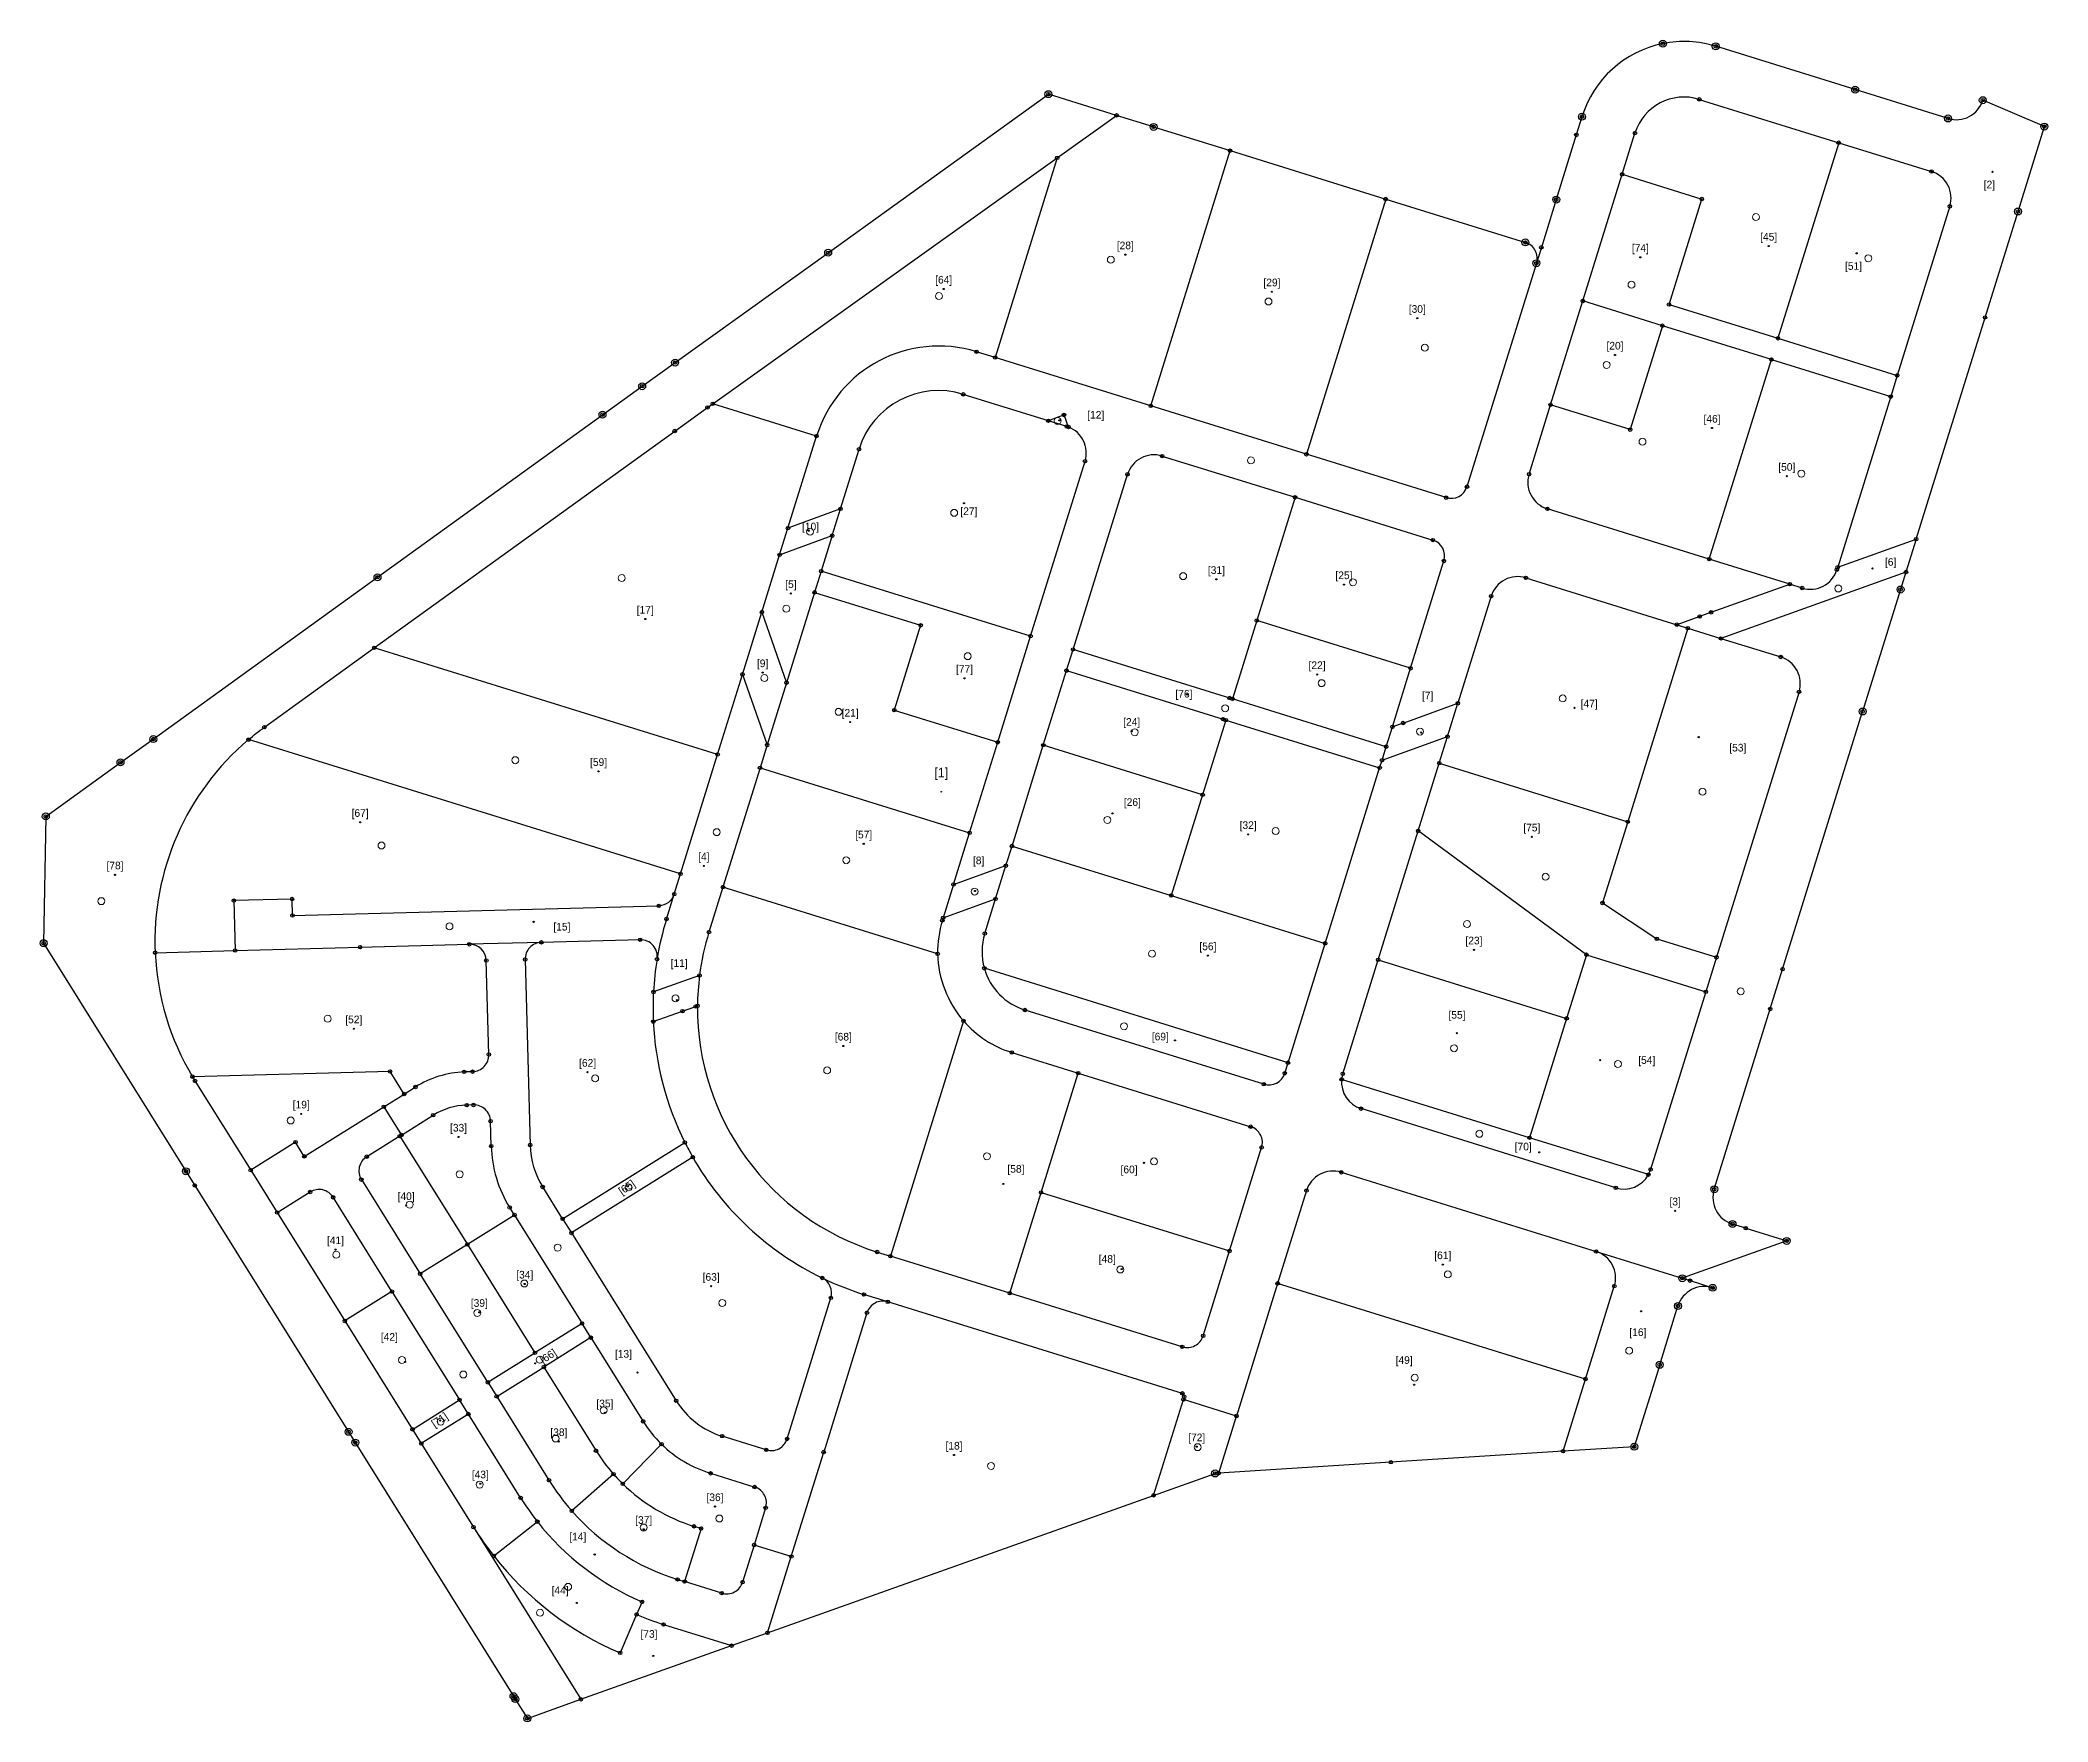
# Model space of a CAD drawing. Header units: metres. Extents: x 187012 to 187735, y 652446 to 653052.
import ezdxf
from ezdxf.enums import TextEntityAlignment as Align

# ---------------------------------------------------------------- set-up
doc = ezdxf.new("R2010")
doc.units = ezdxf.units.M
for name, color, linetype in [('C1603_0', 40, 'Continuous'), ('C1603_1', 40, 'Continuous'), ('C1610_0', 6, 'Continuous'), ('C1650', 5, 'Continuous'), ('C1662', 3, 'Continuous'), ('Ud_NewPoints', 7, 'Continuous')]:
    doc.layers.add(name, color=color, linetype=linetype)
doc.layers.add('pcls011', color=4, linetype='Continuous', lineweight=0)
doc.styles.add('HEBTXT', font='HEBTXT.shx')

# ---------------------------------------------------------------- blocks, each defined once
blk = doc.blocks.new('C1610')
for radius in [1, 0.5]:
    blk.add_circle((0, 0, 1), radius)
at = {"color": 255}
blk.add_point((0, 0), dxfattribs=at)
at = {"style": 'HEBTXT'}
blk.add_attdef('POINT_NAME', text='', height=1.2, dxfattribs=at).set_placement((0, 1.5), align=Align.BOTTOM_CENTER)
blk.add_attdef('MARK_DESC', text='', height=1.2, dxfattribs=at).set_placement((0.03, -1.73), align=Align.TOP_CENTER)
at = {"style": 'HEBTXT', "flags": 1}
for tag, p in [('CLASS', (0, -5.76)), ('MARK', (0, -4.26)), ('COMMENT', (0, -11.76)), ('SOURCE', (0, -7.26)), ('HEIGHT', (0, -10.26)), ('TOPO', (0, -8.76))]:
    blk.add_attdef(tag, text='', height=1, dxfattribs=at).set_placement(p, align=Align.MIDDLE)
blk = doc.blocks.new('C1603')
at = {"color": 255}
blk.add_circle((0, 0), 0.1, dxfattribs=at)
at = {"style": 'HEBTXT', "width": 3}
blk.add_attdef('CROSS', text='', height=4, dxfattribs=at).set_placement((0, 1.5), align=Align.MIDDLE)
at = {"color": 0, "style": 'HEBTXT'}
blk.add_attdef('PARCEL_NAME', text='', height=2.7, dxfattribs=at).set_placement((0, 1.5), align=Align.MIDDLE)
at = {"style": 'HEBTXT', "flags": 1}
for tag, p in [('PARCEL_SOURCE', (0, -4)), ('PARCEL_STATUS', (0, -2.5)), ('GUSH', (0, -1)), ('LEGAL_AREA', (0, -5.5)), ('CALC_AREA', (0, -7)), ('PARCEL_PREVIOUS', (0, -8.5)), ('GUSH_PREVIOUS', (0, -10)), ('TABA_MIGRASH', (0, -13)), ('TABA_YEUD', (0, -14.5)), ('TABA_PLAN', (0, -11.5)), ('COMMENT', (0, -16))]:
    blk.add_attdef(tag, text='', height=1, dxfattribs=at).set_placement(p, align=Align.MIDDLE)
blk = doc.blocks.new('C1611')
blk.add_circle((0, 0), 0.5)
at = {"color": 255}
blk.add_point((0, 0), dxfattribs=at)
at = {"style": 'HEBTXT'}
blk.add_attdef('POINT_NAME', text='', height=1.2, dxfattribs=at).set_placement((0, 1.5), align=Align.BOTTOM_CENTER)
blk.add_attdef('MARK_DESC', text='', height=1.2, dxfattribs=at).set_placement((0, -1.51), align=Align.TOP_CENTER)
at = {"style": 'HEBTXT', "flags": 1}
for tag, p in [('CLASS', (0, -5.72)), ('MARK', (0, -4.22)), ('COMMENT', (0, -11.72)), ('SOURCE', (0, -7.22)), ('HEIGHT', (0, -10.22)), ('TOPO', (0, -8.72))]:
    blk.add_attdef(tag, text='', height=1, dxfattribs=at).set_placement(p, align=Align.MIDDLE)
blk = doc.blocks.new('MRK')
blk.add_circle((0, 0), 1)

msp = doc.modelspace()

# ---------------------------------------------------------------- linework, layer by layer
at = {"layer": 'C1650'}
for p, q in [((187665.79, 653034.11), (187615.59, 653049.71)), ((187295.97, 652975.37), (187375.28, 653032.48)), ((187399.85, 653024.84), (187375.28, 653032.48)), ((187699.22, 653023.73), (187665.79, 653034.11)), ((187733.91, 653020.81), (187711.74, 653030.31)), ((187413.15, 653020.7), (187399.85, 653024.84)), ((187567.4, 653024.37), (187565.36, 653017.8)), ((187413.15, 653020.7), (187440.69, 653012.15)), ((187565.36, 653017.8), (187558.13, 652994.51)), ((187724.42, 652990.24), (187733.91, 653020.81)), ((187440.69, 653012.15), (187496.74, 652994.73)), ((187496.74, 652994.73), (187547.05, 652979.1)), ((187558.13, 652994.51), (187552.78, 652977.32)), ((187712.56, 652952.09), (187724.42, 652990.24)), ((187240.87, 652935.84), (187295.97, 652975.37)), ((187552.78, 652977.32), (187551, 652971.59)), ((187687.76, 652872.25), (187712.56, 652952.09)), ((187229.01, 652927.33), (187240.87, 652935.84)), ((187214.72, 652917.08), (187229.01, 652927.33)), ((187133.7, 652858.55), (187214.72, 652917.08)), ((187687.76, 652872.25), (187684.08, 652860.42)), ((187052.98, 652800.29), (187133.7, 652858.55)), ((187684.08, 652860.42), (187682.12, 652854.12)), ((187682.12, 652854.12), (187668.48, 652810.2)), ((187639.65, 652717.43), (187668.48, 652810.2)), ((187041.15, 652791.9), (187052.98, 652800.29)), ((187014.26, 652772.43), (187041.15, 652791.9)), ((187014.26, 652772.43), (187013.48, 652726.78)), ((187013.48, 652726.78), (187064.72, 652644.66)), ((187635.2, 652703.11), (187639.65, 652717.43)), ((187615.03, 652638.17), (187635.2, 652703.11)), ((187064.72, 652644.66), (187067.9, 652639.57)), ((187067.9, 652639.57), (187123.27, 652550.84)), ((187626.38, 652624.17), (187621.61, 652625.65)), ((187626.38, 652624.17), (187641.15, 652619.58)), ((187641.15, 652619.58), (187603.51, 652606.14)), ((187603.51, 652606.14), (187606.31, 652605.28)), ((187606.31, 652605.28), (187614.49, 652602.73)), ((187595.39, 652574.97), (187601.97, 652596.15)), ((187595.39, 652574.97), (187586.23, 652545.49)), ((187123.27, 652550.84), (187125.69, 652546.96)), ((187125.69, 652546.96), (187182.67, 652455.67)), ((187586.23, 652545.49), (187560.59, 652543.85)), ((187498.59, 652539.89), (187436.59, 652535.93)), ((187560.59, 652543.85), (187498.59, 652539.89)), ((187413.15, 652527.96), (187435.31, 652535.85)), ((187436.59, 652535.93), (187435.31, 652535.85)), ((187274.15, 652478.47), (187413.15, 652527.96)), ((187206.95, 652454.54), (187261.21, 652473.86)), ((187261.21, 652473.86), (187274.15, 652478.47)), ((187182.67, 652455.67), (187183.32, 652454.63)), ((187183.32, 652454.63), (187187.66, 652447.67)), ((187187.66, 652447.67), (187206.95, 652454.54))]:
    msp.add_line(p, q, dxfattribs=at)
for points in [[(187596.52, 653050.68, 0.273944), (187567.4, 653024.37)], [(187615.59, 653049.71, 0.125969), (187596.52, 653050.68)], [(187699.22, 653023.73, 0.414254), (187711.74, 653030.31)], [(187551, 652971.59, 0.414221), (187547.05, 652979.1)], [(187615.03, 652638.17, 0.414214), (187621.61, 652625.65)], [(187614.49, 652602.73, 0.414211), (187601.97, 652596.15)]]:
    msp.add_lwpolyline(points, format="xyb", dxfattribs=at)
at = {"layer": 'C1662'}
for p, q in [((187609.66, 653030.61), (187659.86, 653015.01)), ((187378.43, 653009.55), (187399.85, 653024.84)), ((187581.9, 653003.63), (187586.5, 653018.43)), ((187659.86, 653015.01), (187637.97, 652944.57)), ((187659.86, 653015.01), (187693.28, 653004.63)), ((187254.42, 652921.01), (187378.43, 653009.55)), ((187378.43, 653009.55), (187356.09, 652937.65)), ((187412.14, 652920.24), (187440.69, 653012.15)), ((187567.73, 652958.01), (187581.9, 653003.63)), ((187581.9, 653003.63), (187610.55, 652994.73)), ((187496.74, 652994.73), (187468.18, 652902.82)), ((187598.75, 652956.75), (187610.55, 652994.73)), ((187699.87, 652992.11), (187680.94, 652931.22)), ((187551, 652971.59), (187526, 652891.14)), ((187556.1, 652920.59), (187567.73, 652958.01)), ((187596.38, 652949.11), (187567.73, 652958.01)), ((187598.75, 652956.75), (187637.97, 652944.57)), ((187596.38, 652949.11), (187584.75, 652911.69)), ((187635.6, 652936.93), (187596.38, 652949.11)), ((187637.97, 652944.57), (187680.94, 652931.22)), ((187356.09, 652937.65), (187349.39, 652939.73)), ((187412.14, 652920.24), (187356.09, 652937.65)), ((187613.26, 652865.05), (187635.6, 652936.93)), ((187635.6, 652936.93), (187678.57, 652923.58)), ((187680.94, 652931.22), (187678.57, 652923.58)), ((187252.52, 652919.66), (187254.42, 652921.01)), ((187291.81, 652909.39), (187254.42, 652921.01)), ((187375.26, 652914.89), (187344.63, 652924.4)), ((187548.36, 652895.68), (187556.1, 652920.59)), ((187584.75, 652911.69), (187556.1, 652920.59)), ((187678.57, 652923.58), (187659.49, 652862.17)), ((187240.72, 652911.18), (187252.52, 652919.66)), ((187380.9, 652916.97), (187375.26, 652914.89)), ((187381.89, 652912.84), (187375.26, 652914.89)), ((187382.5, 652912.62), (187380.9, 652916.97)), ((187468.18, 652902.82), (187412.14, 652920.24)), ((187132.54, 652833.11), (187240.72, 652911.18)), ((187281.5, 652876.2), (187291.81, 652909.39)), ((187300.41, 652883.15), (187307.09, 652904.65)), ((187368.89, 652837.31), (187388.47, 652900.32)), ((187416.27, 652902.17), (187464.08, 652887.33)), ((187518.49, 652887.2), (187468.18, 652902.82)), ((187384.17, 652832.56), (187403.75, 652895.58)), ((187464.08, 652887.33), (187450.3, 652842.98)), ((187464.08, 652887.33), (187513.74, 652871.92)), ((187300.41, 652883.15), (187281.5, 652876.2)), ((187297.42, 652873.53), (187300.41, 652883.15)), ((187613.26, 652865.05), (187554.95, 652883.17)), ((187278.51, 652866.59), (187281.5, 652876.2)), ((187278.51, 652866.59), (187297.42, 652873.53)), ((187297.42, 652873.53), (187293.45, 652860.75)), ((187659.49, 652862.17), (187687.76, 652872.25)), ((187272.12, 652846.02), (187278.51, 652866.59)), ((187505.69, 652825.77), (187517.7, 652864.41)), ((187642.29, 652856.03), (187613.26, 652865.05)), ((187293.45, 652860.75), (187291.08, 652853.11)), ((187368.89, 652837.31), (187293.45, 652860.75)), ((187547.23, 652858.34), (187601.55, 652841.46)), ((187613.93, 652845.91), (187642.29, 652856.03)), ((187684.08, 652860.42), (187617.46, 652836.52)), ((187646.69, 652854.66), (187642.29, 652856.03)), ((187659.49, 652862.17), (187659.2, 652861.25)), ((187291.08, 652853.11), (187280.97, 652820.58)), ((187291.08, 652853.11), (187329.28, 652841.24)), ((187534.72, 652851.76), (187522.72, 652813.15)), ((187265.15, 652823.57), (187272.12, 652846.02)), ((187272.12, 652846.02), (187280.97, 652820.58)), ((187329.28, 652841.24), (187319.78, 652810.68)), ((187450.3, 652842.98), (187441.53, 652814.74)), ((187505.69, 652825.77), (187450.3, 652842.98)), ((187609.79, 652844.42), (187601.55, 652841.46)), ((187601.55, 652841.46), (187605.55, 652840.22)), ((187613.93, 652845.91), (187609.79, 652844.42)), ((187357.02, 652799.11), (187368.89, 652837.31)), ((187605.55, 652840.22), (187583.89, 652770.51)), ((187605.55, 652840.22), (187617.46, 652836.52)), ((187617.46, 652836.52), (187638.97, 652829.83)), ((187092.97, 652804.56), (187132.54, 652833.11)), ((187256.17, 652794.7), (187132.54, 652833.11)), ((187381.8, 652824.92), (187384.17, 652832.56)), ((187440.55, 652815.04), (187384.17, 652832.56)), ((187256.17, 652794.7), (187265.15, 652823.57)), ((187265.15, 652823.57), (187274, 652798.15)), ((187280.97, 652820.58), (187274, 652798.15)), ((187373.45, 652798.05), (187381.8, 652824.92)), ((187381.8, 652824.92), (187438.17, 652807.41)), ((187499.15, 652804.68), (187505.69, 652825.77)), ((187441.53, 652814.74), (187440.55, 652815.04)), ((187496.92, 652797.53), (187441.53, 652814.74)), ((187502.99, 652806.06), (187522.72, 652813.15)), ((187518.99, 652801.16), (187522.72, 652813.15)), ((187645.56, 652817.32), (187615.84, 652721.69)), ((187319.78, 652810.68), (187357.02, 652799.11)), ((187439.15, 652807.1), (187430.81, 652780.23)), ((187438.17, 652807.41), (187439.15, 652807.1)), ((187439.15, 652807.1), (187494.54, 652789.89)), ((187502.99, 652806.06), (187499.15, 652804.68)), ((187242.82, 652751.72), (187087.23, 652800.07)), ((187274, 652798.15), (187271.45, 652789.95)), ((187346.9, 652766.51), (187357.02, 652799.11)), ((187362.18, 652761.76), (187373.45, 652798.05)), ((187430.81, 652780.23), (187373.45, 652798.05)), ((187495.42, 652792.69), (187518.99, 652801.16)), ((187496.92, 652797.53), (187499.15, 652804.68)), ((187516.02, 652791.59), (187518.99, 652801.16)), ((187242.82, 652751.72), (187256.17, 652794.7)), ((187494.54, 652789.89), (187495.42, 652792.69)), ((187495.42, 652792.69), (187496.92, 652797.53)), ((187508.44, 652767.18), (187516.02, 652791.59)), ((187516.02, 652791.59), (187583.89, 652770.51)), ((187271.45, 652789.95), (187258.1, 652746.97)), ((187271.45, 652789.95), (187346.9, 652766.51)), ((187474.92, 652726.73), (187494.54, 652789.89)), ((187430.81, 652780.23), (187419.53, 652743.94)), ((187583.89, 652770.51), (187574.8, 652741.26)), ((187341.12, 652747.93), (187346.9, 652766.51)), ((187359.98, 652754.71), (187362.18, 652761.76)), ((187362.18, 652761.76), (187419.53, 652743.94)), ((187494.02, 652720.79), (187508.44, 652767.18)), ((187569.01, 652722.63), (187508.44, 652767.18)), ((187341.12, 652747.93), (187359.98, 652754.71)), ((187356.26, 652742.72), (187359.98, 652754.71)), ((187240.55, 652744.42), (187242.82, 652751.72)), ((187341.12, 652747.93), (187337.4, 652735.94)), ((187102.94, 652742.68), (187081.97, 652742.12)), ((187081.97, 652742.12), (187082.45, 652724.13)), ((187103.1, 652736.74), (187102.94, 652742.68)), ((187103.1, 652736.74), (187234.98, 652740.21)), ((187237.78, 652735.49), (187240.55, 652744.42)), ((187258.1, 652746.97), (187253.06, 652730.74)), ((187335.4, 652722.96), (187258.1, 652746.97)), ((187337.4, 652735.94), (187356.26, 652742.72)), ((187352.38, 652730.25), (187356.26, 652742.72)), ((187419.53, 652743.94), (187474.92, 652726.73)), ((187574.8, 652741.26), (187594.36, 652728.37)), ((187337.1, 652734.99), (187337.4, 652735.94)), ((187127.43, 652725.33), (187166.75, 652726.38)), ((187192.7, 652727.07), (187166.75, 652726.38)), ((187228.28, 652728.02), (187192.7, 652727.07)), ((187461.56, 652683.76), (187474.92, 652726.73)), ((187594.36, 652728.37), (187615.84, 652721.69)), ((187053.66, 652723.36), (187082.45, 652724.13)), ((187082.45, 652724.13), (187127.43, 652725.33)), ((187173.78, 652686.69), (187172.87, 652720.54)), ((187186.87, 652720.91), (187188.65, 652654.11)), ((187481.27, 652679.73), (187494.02, 652720.79)), ((187494.02, 652720.79), (187561.89, 652699.71)), ((187569.01, 652722.63), (187561.89, 652699.71)), ((187569.01, 652722.63), (187611.99, 652709.27)), ((187615.84, 652721.69), (187611.99, 652709.27)), ((187249.66, 652715.15), (187233.07, 652709.22)), ((187461.56, 652683.76), (187352.22, 652717.73)), ((187243.52, 652702.3), (187248.27, 652704)), ((187248.27, 652704), (187248.92, 652704.23)), ((187611.99, 652709.27), (187592.11, 652645.29)), ((187233.02, 652698.55), (187243.52, 652702.3)), ((187344.71, 652698.8), (187318.39, 652614.1)), ((187452.86, 652675.99), (187366.87, 652702.71)), ((187561.89, 652699.71), (187548.54, 652656.73)), ((187362.12, 652687.43), (187385.99, 652680.01)), ((187460.38, 652679.94), (187461.56, 652683.76)), ((187138.22, 652680.6), (187067.07, 652678.71)), ((187067.97, 652677.23), (187088.05, 652645.06)), ((187143.3, 652672.47), (187138.22, 652680.6)), ((187143.3, 652672.47), (187147.39, 652675.02)), ((187372.64, 652637.04), (187385.99, 652680.01)), ((187385.99, 652680.01), (187448.12, 652660.71)), ((187548.54, 652656.73), (187480.87, 652677.76)), ((187107.34, 652650.03), (187135.97, 652667.89)), ((187135.97, 652667.89), (187143.3, 652672.47)), ((187135.97, 652667.89), (187142.32, 652657.71)), ((187168.26, 652668.54), (187165.81, 652668.47)), ((187142.32, 652657.71), (187153.75, 652664.84)), ((187174.66, 652653.73), (187174.42, 652662.7)), ((187579.59, 652638.71), (187487.85, 652667.21)), ((187104.17, 652655.12), (187088.05, 652645.06)), ((187107.34, 652650.03), (187104.17, 652655.12)), ((187141.69, 652657.32), (187129.82, 652649.91)), ((187141.69, 652657.32), (187142.32, 652657.71)), ((187141.69, 652657.32), (187166.05, 652618.3)), ((187200.36, 652627.53), (187244.38, 652655.01)), ((187440.5, 652615.96), (187452.07, 652653.2)), ((187591.32, 652643.44), (187548.54, 652656.73)), ((187247.23, 652649.71), (187203.54, 652622.44)), ((187088.05, 652645.06), (187097.58, 652629.79)), ((187127.9, 652641.64), (187149.08, 652607.71)), ((187200.36, 652627.53), (187193.19, 652639.02)), ((187480.73, 652644.29), (187572.47, 652615.79)), ((187097.58, 652629.79), (187109.46, 652637.2)), ((187138.9, 652601.36), (187117.72, 652635.29)), ((187183.01, 652628.89), (187181.31, 652631.61)), ((187361.36, 652600.75), (187372.64, 652637.04)), ((187372.64, 652637.04), (187440.5, 652615.96)), ((187468.21, 652637.71), (187457.83, 652604.29)), ((187097.58, 652629.79), (187121.93, 652590.77)), ((187183.01, 652628.89), (187166.05, 652618.3)), ((187183.01, 652628.89), (187207.37, 652589.86)), ((187200.36, 652627.53), (187203.54, 652622.44)), ((187166.05, 652618.3), (187149.08, 652607.71)), ((187166.05, 652618.3), (187190.4, 652579.27)), ((187203.54, 652622.44), (187241.24, 652562.03)), ((187313.62, 652615.59), (187318.39, 652614.1)), ((187361.36, 652600.75), (187318.39, 652614.1)), ((187431, 652585.4), (187440.5, 652615.96)), ((187572.47, 652615.79), (187603.51, 652606.14)), ((187173.43, 652568.68), (187149.08, 652607.71)), ((187457.83, 652604.29), (187442.99, 652556.54)), ((187568.67, 652569.85), (187457.83, 652604.29)), ((187568.67, 652569.85), (187579.05, 652603.27)), ((187138.9, 652601.36), (187121.93, 652590.77)), ((187138.9, 652601.36), (187163.25, 652562.33)), ((187281.19, 652548.28), (187296.96, 652599.06)), ((187317.46, 652597.64), (187308.87, 652600.31)), ((187423.52, 652564.68), (187317.46, 652597.64)), ((187423.49, 652581.45), (187361.36, 652600.75)), ((187121.93, 652590.77), (187146.29, 652551.74)), ((187207.37, 652589.86), (187190.4, 652579.27)), ((187210.54, 652584.77), (187207.37, 652589.86)), ((187309.95, 652593.69), (187294.38, 652543.56)), ((187210.54, 652584.77), (187193.58, 652574.18)), ((187210.54, 652584.77), (187229.36, 652554.62)), ((187173.43, 652568.68), (187190.4, 652579.27)), ((187176.61, 652563.59), (187193.58, 652574.18)), ((187193.58, 652574.18), (187212.39, 652544.03)), ((187173.43, 652568.68), (187176.61, 652563.59)), ((187560.59, 652543.85), (187568.67, 652569.85)), ((187146.29, 652551.74), (187163.25, 652562.33)), ((187166.43, 652557.24), (187163.25, 652562.33)), ((187176.61, 652563.59), (187195.43, 652533.45)), ((187413.15, 652527.96), (187423.88, 652562.48)), ((187423.88, 652562.48), (187424.18, 652563.43)), ((187442.99, 652556.54), (187423.88, 652562.48)), ((187166.43, 652557.24), (187149.46, 652546.65)), ((187185.25, 652527.09), (187166.43, 652557.24)), ((187436.59, 652535.93), (187442.99, 652556.54)), ((187146.29, 652551.74), (187149.46, 652546.65)), ((187149.46, 652546.65), (187168.28, 652516.5)), ((187235.97, 652546.41), (187222.01, 652532.1)), ((187273.68, 652544.33), (187257.79, 652549.27)), ((187282.69, 652505.93), (187294.38, 652543.56)), ((187218.66, 652535.61), (187203.65, 652522.39)), ((187253.63, 652535.9), (187269.52, 652530.96)), ((187273.47, 652523.45), (187269.32, 652510.08)), ((187168.28, 652516.5), (187206.95, 652454.54)), ((187175.56, 652506.14), (187191.27, 652518.52)), ((187250.22, 652516.02), (187244.28, 652496.92)), ((187250.22, 652516.02), (187247.7, 652516.8)), ((187269.32, 652510.08), (187265.16, 652496.71)), ((187282.69, 652505.93), (187269.32, 652510.08)), ((187274.15, 652478.47), (187282.69, 652505.93)), ((187241.76, 652497.7), (187244.28, 652496.92)), ((187257.65, 652492.76), (187244.28, 652496.92)), ((187228.95, 652489.64), (187226.99, 652485.05)), ((187226.99, 652485.05), (187221.09, 652471.25)), ((187236.72, 652481.47), (187261.21, 652473.86))]:
    msp.add_line(p, q, dxfattribs=at)
for points in [[(187609.66, 653030.61, 0.414201), (187586.5, 653018.43)], [(187699.87, 652992.11, 0.414214), (187693.28, 653004.63)], [(187349.39, 652939.73, 0.413314), (187291.81, 652909.39)], [(187344.63, 652924.4, 0.414116), (187307.09, 652904.65)], [(187382.5, 652912.62, 0.01621), (187381.89, 652912.84)], [(187388.47, 652900.32, 0.395445), (187382.5, 652912.62, 0.39396)], [(187416.27, 652902.17, 0.414116), (187403.75, 652895.58)], [(187548.36, 652895.68, 0.414214), (187554.95, 652883.17)], [(187518.49, 652887.2, 0.412726), (187526, 652891.14)], [(187517.7, 652864.41, 0.413033), (187513.74, 652871.92)], [(187547.23, 652858.34, 0.414214), (187534.72, 652851.76)], [(187646.69, 652854.66, 0.414213), (187659.2, 652861.25)], [(187645.56, 652817.32, 0.414214), (187638.97, 652829.83)], [(187087.23, 652800.07, 0.232232), (187053.66, 652723.36)], [(187087.23, 652800.07, -0.01921), (187092.97, 652804.56)], [(187240.55, 652744.42, -0.321107), (187234.98, 652740.21)], [(187237.78, 652735.49, 0.034394), (187234.36, 652721.05, 0.034394)], [(187337.1, 652734.99, 0.080495), (187335.4, 652722.96)], [(187172.87, 652720.54, 0.412456), (187166.75, 652726.38)], [(187192.7, 652727.07, 0.414215), (187186.87, 652720.91)], [(187234.36, 652721.05, 0.471161), (187228.28, 652728.02)], [(187253.06, 652730.74, 0.04343), (187249.66, 652715.15)], [(187352.38, 652730.25, 0.145241), (187352.22, 652717.73)], [(187053.66, 652723.36, 0.124591), (187067.07, 652678.71, 0.124591)], [(187234.36, 652721.05, 0.027566), (187233.07, 652709.22)], [(187335.4, 652722.96, 0.175583), (187344.71, 652698.8)], [(187249.66, 652715.15, 0.029785), (187248.92, 652704.23)], [(187352.22, 652717.73, 0.253709), (187366.87, 652702.71)], [(187233.07, 652709.22, 0.024712), (187233.02, 652698.55)], [(187248.92, 652704.23, 0.330857), (187313.62, 652615.59)], [(187233.02, 652698.55, 0.105319), (187244.38, 652655.01)], [(187344.71, 652698.8, 0.139459), (187362.12, 652687.43)], [(187167.94, 652680.54, 0.414214), (187173.78, 652686.69)], [(187067.07, 652678.71, 0.004555), (187067.97, 652677.23)], [(187164.96, 652680.45, 0.129825), (187147.39, 652675.02)], [(187167.94, 652680.54, 0.001323), (187164.96, 652680.45)], [(187452.86, 652675.99, 0.413607), (187460.38, 652679.94)], [(187480.87, 652677.76, 0.356394), (187487.85, 652667.21)], [(187481.27, 652679.73, 0.050382), (187480.87, 652677.76)], [(187165.81, 652668.47, 0.13359), (187153.75, 652664.84)], [(187174.42, 652662.7, 0.414214), (187168.26, 652668.54)], [(187452.07, 652653.2, 0.414214), (187448.12, 652660.71)], [(187174.66, 652653.73, 0.133592), (187181.31, 652631.61)], [(187188.65, 652654.11, 0.133592), (187193.19, 652639.02)], [(187244.38, 652655.01, 0.013921), (187247.23, 652649.71)], [(187129.82, 652649.91, 0.414214), (187127.9, 652641.64)], [(187247.23, 652649.71, 0.150911), (187293.85, 652606.24, 0.150911)], [(187480.73, 652644.29, 0.414214), (187468.21, 652637.71)], [(187579.59, 652638.71, 0.356394), (187591.32, 652643.44)], [(187591.32, 652643.44, 0.050382), (187592.11, 652645.29)], [(187117.72, 652635.29, 0.414214), (187109.46, 652637.2)], [(187579.05, 652603.27, 0.414212), (187572.47, 652615.79)], [(187293.85, 652606.24, 0.037438), (187308.87, 652600.31)], [(187296.96, 652599.06, 0.371022), (187293.85, 652606.24)], [(187423.49, 652581.45, 0.414214), (187431, 652585.4)], [(187241.24, 652562.03, 0.179806), (187257.79, 652549.27)], [(187229.36, 652554.62, 0.06009), (187235.97, 652546.41)], [(187235.97, 652546.41, 0.118436), (187253.63, 652535.9)], [(187273.68, 652544.33, 0.414214), (187281.19, 652548.28)], [(187212.39, 652544.03, 0.041074), (187218.66, 652535.61)], [(187195.43, 652533.45, 0.041074), (187203.65, 652522.39)], [(187218.66, 652535.61, 0.018969), (187222.01, 652532.1)], [(187222.01, 652532.1, 0.118436), (187247.7, 652516.8)], [(187273.47, 652523.45, 0.414214), (187269.52, 652530.96)], [(187185.25, 652527.09, 0.027306), (187191.27, 652518.52)], [(187168.28, 652516.5, 0.027306), (187175.56, 652506.14)], [(187191.27, 652518.52, 0.12558), (187228.95, 652489.64)], [(187203.65, 652522.39, 0.137715), (187241.76, 652497.7)], [(187175.56, 652506.14, 0.12558), (187221.09, 652471.25)], [(187257.65, 652492.76, 0.414214), (187265.16, 652496.71)], [(187226.99, 652485.05, 0.025685), (187236.72, 652481.47)]]:
    msp.add_lwpolyline(points, format="xyb", dxfattribs=at)
at = {"layer": 'C1662', "elevation": 0}
for points in [[(187317.46, 652597.64, 0.414214), (187309.95, 652593.69)], [(187424.18, 652563.43, 0.414214), (187423.52, 652564.68)]]:
    msp.add_lwpolyline(points, format="xyb", dxfattribs=at)

# ---------------------------------------------------------------- block references
at = {"layer": 'C1603_0'}
ref = msp.add_blockref('C1603', (187336.71, 652781.32), dxfattribs=dict(at, xscale=1.25, yscale=1.25, zscale=1.25))
ref.add_attrib('PARCEL_NAME', '[1]', dxfattribs={"layer": '0', "color": 0, "height": 3.375, "style": 'HEBTXT'}).set_placement((187336.71, 652787.82), align=Align.MIDDLE)
at = {"layer": 'C1603_1'}
ref = msp.add_blockref('C1603', (187715.25, 653004.5), dxfattribs=dict(at, xscale=2, yscale=2, zscale=2))
ref.add_attrib('PARCEL_NAME', '[2]', dxfattribs={"layer": '0', "color": 0, "height": 2.75, "style": 'HEBTXT'}).set_placement((187714.12, 652999.61), align=Align.MIDDLE)
ref = msp.add_blockref('C1603', (187402.97, 652974.68), dxfattribs=dict(at, xscale=2, yscale=2, zscale=2))
ref.add_attrib('PARCEL_NAME', '[28]', dxfattribs={"layer": '0', "color": 0, "height": 2.75, "style": 'HEBTXT'}).set_placement((187402.97, 652977.68), align=Align.MIDDLE)
ref = msp.add_blockref('C1603', (187588.44, 652973.73), dxfattribs=dict(at, xscale=2, yscale=2, zscale=2))
ref.add_attrib('PARCEL_NAME', '[74]', dxfattribs={"layer": '0', "color": 0, "height": 2.75, "style": 'HEBTXT'}).set_placement((187588.44, 652976.73), align=Align.MIDDLE)
ref = msp.add_blockref('C1603', (187634.64, 652977.79), dxfattribs=dict(at, xscale=2, yscale=2, zscale=2))
ref.add_attrib('PARCEL_NAME', '[45]', dxfattribs={"layer": '0', "color": 0, "height": 2.75, "style": 'HEBTXT'}).set_placement((187634.64, 652980.79), align=Align.MIDDLE)
ref = msp.add_blockref('C1603', (187666.33, 652975.16), dxfattribs=dict(at, xscale=2, yscale=2, zscale=2))
ref.add_attrib('PARCEL_NAME', '[51]', dxfattribs={"layer": '0', "color": 0, "height": 2.75, "style": 'HEBTXT'}).set_placement((187665.19, 652970.27), align=Align.MIDDLE)
ref = msp.add_blockref('C1603', (187337.57, 652962.33), dxfattribs=dict(at, xscale=2, yscale=2, zscale=2))
ref.add_attrib('PARCEL_NAME', '[64]', dxfattribs={"layer": '0', "color": 0, "height": 2.75, "style": 'HEBTXT'}).set_placement((187337.57, 652965.33), align=Align.MIDDLE)
ref = msp.add_blockref('C1603', (187455.77, 652961.34), dxfattribs=dict(at, xscale=2, yscale=2, zscale=2))
ref.add_attrib('PARCEL_NAME', '[29]', dxfattribs={"layer": '0', "color": 0, "height": 2.75, "style": 'HEBTXT'}).set_placement((187455.77, 652964.34), align=Align.MIDDLE)
ref = msp.add_blockref('C1603', (187508.11, 652951.8), dxfattribs=dict(at, xscale=2, yscale=2, zscale=2))
ref.add_attrib('PARCEL_NAME', '[30]', dxfattribs={"layer": '0', "color": 0, "height": 2.75, "style": 'HEBTXT'}).set_placement((187508.11, 652954.8), align=Align.MIDDLE)
ref = msp.add_blockref('C1603', (187579.3, 652938.57), dxfattribs=dict(at, xscale=2, yscale=2, zscale=2))
ref.add_attrib('PARCEL_NAME', '[20]', dxfattribs={"layer": '0', "color": 0, "height": 2.75, "style": 'HEBTXT'}).set_placement((187579.3, 652941.57), align=Align.MIDDLE)
ref = msp.add_blockref('C1603', (187379.23, 652915.02), dxfattribs=dict(at, xscale=2, yscale=2, zscale=2))
ref.add_attrib('PARCEL_NAME', '[12]', dxfattribs={"layer": '0', "color": 0, "height": 2.75, "style": 'HEBTXT'}).set_placement((187392.32, 652916.69), align=Align.MIDDLE)
ref = msp.add_blockref('C1603', (187614.24, 652912.26), dxfattribs=dict(at, xscale=2, yscale=2, zscale=2))
ref.add_attrib('PARCEL_NAME', '[46]', dxfattribs={"layer": '0', "color": 0, "height": 2.75, "style": 'HEBTXT'}).set_placement((187614.24, 652915.26), align=Align.MIDDLE)
ref = msp.add_blockref('C1603', (187641.17, 652894.92), dxfattribs=dict(at, xscale=2, yscale=2, zscale=2))
ref.add_attrib('PARCEL_NAME', '[50]', dxfattribs={"layer": '0', "color": 0, "height": 2.75, "style": 'HEBTXT'}).set_placement((187641.17, 652897.92), align=Align.MIDDLE)
ref = msp.add_blockref('C1603', (187344.9, 652885.19), dxfattribs=dict(at, xscale=2, yscale=2, zscale=2))
ref.add_attrib('PARCEL_NAME', '[27]', dxfattribs={"layer": '0', "color": 0, "height": 2.75, "style": 'HEBTXT'}).set_placement((187346.65, 652881.99), align=Align.MIDDLE)
ref = msp.add_blockref('C1603', (187288.96, 652875.31), dxfattribs=dict(at, xscale=2, yscale=2, zscale=2))
ref.add_attrib('PARCEL_NAME', '[10]', dxfattribs={"layer": '0', "color": 0, "height": 2.75, "style": 'HEBTXT'}).set_placement((187289.63, 652876.45), align=Align.MIDDLE)
ref = msp.add_blockref('C1603', (187672.06, 652861.69), dxfattribs=dict(at, xscale=2, yscale=2, zscale=2))
ref.add_attrib('PARCEL_NAME', '[6]', dxfattribs={"layer": '0', "color": 0, "height": 2.75, "style": 'HEBTXT'}).set_placement((187678.55, 652863.71), align=Align.MIDDLE)
ref = msp.add_blockref('C1603', (187282.56, 652852.69), dxfattribs=dict(at, xscale=2, yscale=2, zscale=2))
ref.add_attrib('PARCEL_NAME', '[5]', dxfattribs={"layer": '0', "color": 0, "height": 2.75, "style": 'HEBTXT'}).set_placement((187282.56, 652855.69), align=Align.MIDDLE)
ref = msp.add_blockref('C1603', (187435.77, 652857.78), dxfattribs=dict(at, xscale=2, yscale=2, zscale=2))
ref.add_attrib('PARCEL_NAME', '[31]', dxfattribs={"layer": '0', "color": 0, "height": 2.75, "style": 'HEBTXT'}).set_placement((187435.77, 652860.78), align=Align.MIDDLE)
ref = msp.add_blockref('C1603', (187481.7, 652855.91), dxfattribs=dict(at, xscale=2, yscale=2, zscale=2))
ref.add_attrib('PARCEL_NAME', '[25]', dxfattribs={"layer": '0', "color": 0, "height": 2.75, "style": 'HEBTXT'}).set_placement((187481.7, 652858.91), align=Align.MIDDLE)
ref = msp.add_blockref('C1603', (187230.12, 652843.49), dxfattribs=dict(at, xscale=2, yscale=2, zscale=2))
ref.add_attrib('PARCEL_NAME', '[17]', dxfattribs={"layer": '0', "color": 0, "height": 2.75, "style": 'HEBTXT'}).set_placement((187230.12, 652846.49), align=Align.MIDDLE)
ref = msp.add_blockref('C1603', (187272.37, 652824.21), dxfattribs=dict(at, xscale=2, yscale=2, zscale=2))
ref.add_attrib('PARCEL_NAME', '[9]', dxfattribs={"layer": '0', "color": 0, "height": 2.75, "style": 'HEBTXT'}).set_placement((187272.37, 652827.21), align=Align.MIDDLE)
ref = msp.add_blockref('C1603', (187345.07, 652822.16), dxfattribs=dict(at, xscale=2, yscale=2, zscale=2))
ref.add_attrib('PARCEL_NAME', '[77]', dxfattribs={"layer": '0', "color": 0, "height": 2.75, "style": 'HEBTXT'}).set_placement((187345.07, 652825.16), align=Align.MIDDLE)
ref = msp.add_blockref('C1603', (187472.02, 652823.52), dxfattribs=dict(at, xscale=2, yscale=2, zscale=2))
ref.add_attrib('PARCEL_NAME', '[22]', dxfattribs={"layer": '0', "color": 0, "height": 2.75, "style": 'HEBTXT'}).set_placement((187472.02, 652826.52), align=Align.MIDDLE)
ref = msp.add_blockref('C1603', (187425.24, 652816.27), dxfattribs=dict(at, xscale=2, yscale=2, zscale=2))
ref.add_attrib('PARCEL_NAME', '[76]', dxfattribs={"layer": '0', "color": 0, "height": 2.75, "style": 'HEBTXT'}).set_placement((187424.09, 652816.26), align=Align.MIDDLE)
ref = msp.add_blockref('C1603', (187509.52, 652802.66), dxfattribs=dict(at, xscale=2, yscale=2, zscale=2))
ref.add_attrib('PARCEL_NAME', '[7]', dxfattribs={"layer": '0', "color": 0, "height": 2.75, "style": 'HEBTXT'}).set_placement((187511.83, 652815.61), align=Align.MIDDLE)
ref = msp.add_blockref('C1603', (187564.71, 652811.52), dxfattribs=dict(at, xscale=2, yscale=2, zscale=2))
ref.add_attrib('PARCEL_NAME', '[47]', dxfattribs={"layer": '0', "color": 0, "height": 2.75, "style": 'HEBTXT'}).set_placement((187570, 652812.7), align=Align.MIDDLE)
ref = msp.add_blockref('C1603', (187303.9, 652806.4), dxfattribs=dict(at, xscale=2, yscale=2, zscale=2))
ref.add_attrib('PARCEL_NAME', '[21]', dxfattribs={"layer": '0', "color": 0, "height": 2.75, "style": 'HEBTXT'}).set_placement((187303.9, 652809.4), align=Align.MIDDLE)
ref = msp.add_blockref('C1603', (187405.27, 652803.11), dxfattribs=dict(at, xscale=2, yscale=2, zscale=2))
ref.add_attrib('PARCEL_NAME', '[24]', dxfattribs={"layer": '0', "color": 0, "height": 2.75, "style": 'HEBTXT'}).set_placement((187405.27, 652806.11), align=Align.MIDDLE)
ref = msp.add_blockref('C1603', (187609.43, 652800.96), dxfattribs=dict(at, xscale=2, yscale=2, zscale=2))
ref.add_attrib('PARCEL_NAME', '[53]', dxfattribs={"layer": '0', "color": 0, "height": 2.75, "style": 'HEBTXT'}).set_placement((187623.53, 652796.84), align=Align.MIDDLE)
ref = msp.add_blockref('C1603', (187213.31, 652788.65), dxfattribs=dict(at, xscale=2, yscale=2, zscale=2))
ref.add_attrib('PARCEL_NAME', '[59]', dxfattribs={"layer": '0', "color": 0, "height": 2.75, "style": 'HEBTXT'}).set_placement((187213.31, 652791.65), align=Align.MIDDLE)
ref = msp.add_blockref('C1603', (187398.37, 652773.52), dxfattribs=dict(at, xscale=2, yscale=2, zscale=2))
ref.add_attrib('PARCEL_NAME', '[26]', dxfattribs={"layer": '0', "color": 0, "height": 2.75, "style": 'HEBTXT'}).set_placement((187405.51, 652777.24), align=Align.MIDDLE)
ref = msp.add_blockref('C1603', (187127.44, 652770.3), dxfattribs=dict(at, xscale=2, yscale=2, zscale=2))
ref.add_attrib('PARCEL_NAME', '[67]', dxfattribs={"layer": '0', "color": 0, "height": 2.75, "style": 'HEBTXT'}).set_placement((187127.44, 652773.3), align=Align.MIDDLE)
ref = msp.add_blockref('C1603', (187447.2, 652765.95), dxfattribs=dict(at, xscale=2, yscale=2, zscale=2))
ref.add_attrib('PARCEL_NAME', '[32]', dxfattribs={"layer": '0', "color": 0, "height": 2.75, "style": 'HEBTXT'}).set_placement((187447.2, 652768.95), align=Align.MIDDLE)
ref = msp.add_blockref('C1603', (187549.36, 652765.06), dxfattribs=dict(at, xscale=2, yscale=2, zscale=2))
ref.add_attrib('PARCEL_NAME', '[75]', dxfattribs={"layer": '0', "color": 0, "height": 2.75, "style": 'HEBTXT'}).set_placement((187549.36, 652768.06), align=Align.MIDDLE)
ref = msp.add_blockref('C1603', (187308.76, 652762.55), dxfattribs=dict(at, xscale=2, yscale=2, zscale=2))
ref.add_attrib('PARCEL_NAME', '[57]', dxfattribs={"layer": '0', "color": 0, "height": 2.75, "style": 'HEBTXT'}).set_placement((187308.76, 652765.55), align=Align.MIDDLE)
ref = msp.add_blockref('C1603', (187039.18, 652751.41), dxfattribs=dict(at, xscale=2, yscale=2, zscale=2))
ref.add_attrib('PARCEL_NAME', '[78]', dxfattribs={"layer": '0', "color": 0, "height": 2.75, "style": 'HEBTXT'}).set_placement((187039.18, 652754.41), align=Align.MIDDLE)
ref = msp.add_blockref('C1603', (187251.21, 652754.61), dxfattribs=dict(at, xscale=2, yscale=2, zscale=2))
ref.add_attrib('PARCEL_NAME', '[4]', dxfattribs={"layer": '0', "color": 0, "height": 2.75, "style": 'HEBTXT'}).set_placement((187251.21, 652757.61), align=Align.MIDDLE)
ref = msp.add_blockref('C1603', (187348.84, 652745.57), dxfattribs=dict(at, xscale=2, yscale=2, zscale=2))
ref.add_attrib('PARCEL_NAME', '[8]', dxfattribs={"layer": '0', "color": 0, "height": 2.75, "style": 'HEBTXT'}).set_placement((187350.15, 652756.25), align=Align.MIDDLE)
ref = msp.add_blockref('C1603', (187189.93, 652734.48), dxfattribs=dict(at, xscale=2, yscale=2, zscale=2))
ref.add_attrib('PARCEL_NAME', '[15]', dxfattribs={"layer": '0', "color": 0, "height": 2.75, "style": 'HEBTXT'}).set_placement((187200.11, 652732.38), align=Align.MIDDLE)
ref = msp.add_blockref('C1603', (187432.72, 652722.29), dxfattribs=dict(at, xscale=2, yscale=2, zscale=2))
ref.add_attrib('PARCEL_NAME', '[56]', dxfattribs={"layer": '0', "color": 0, "height": 2.75, "style": 'HEBTXT'}).set_placement((187432.72, 652725.29), align=Align.MIDDLE)
ref = msp.add_blockref('C1603', (187528.51, 652724.39), dxfattribs=dict(at, xscale=2, yscale=2, zscale=2))
ref.add_attrib('PARCEL_NAME', '[23]', dxfattribs={"layer": '0', "color": 0, "height": 2.75, "style": 'HEBTXT'}).set_placement((187528.51, 652727.39), align=Align.MIDDLE)
ref = msp.add_blockref('C1603', (187241.46, 652706.28), dxfattribs=dict(at, xscale=2, yscale=2, zscale=2))
ref.add_attrib('PARCEL_NAME', '[11]', dxfattribs={"layer": '0', "color": 0, "height": 2.75, "style": 'HEBTXT'}).set_placement((187242.33, 652719.28), align=Align.MIDDLE)
ref = msp.add_blockref('C1603', (187125.15, 652695.98), dxfattribs=dict(at, xscale=2, yscale=2, zscale=2))
ref.add_attrib('PARCEL_NAME', '[52]', dxfattribs={"layer": '0', "color": 0, "height": 2.75, "style": 'HEBTXT'}).set_placement((187125.15, 652698.98), align=Align.MIDDLE)
ref = msp.add_blockref('C1603', (187522.33, 652694.4), dxfattribs=dict(at, xscale=2, yscale=2, zscale=2))
ref.add_attrib('PARCEL_NAME', '[55]', dxfattribs={"layer": '0', "color": 0, "height": 2.75, "style": 'HEBTXT'}).set_placement((187522.4, 652700.64), align=Align.MIDDLE)
ref = msp.add_blockref('C1603', (187301.43, 652689.77), dxfattribs=dict(at, xscale=2, yscale=2, zscale=2))
ref.add_attrib('PARCEL_NAME', '[68]', dxfattribs={"layer": '0', "color": 0, "height": 2.75, "style": 'HEBTXT'}).set_placement((187301.43, 652692.77), align=Align.MIDDLE)
ref = msp.add_blockref('C1603', (187420.86, 652691.77), dxfattribs=dict(at, xscale=2, yscale=2, zscale=2))
ref.add_attrib('PARCEL_NAME', '[69]', dxfattribs={"layer": '0', "color": 0, "height": 2.75, "style": 'HEBTXT'}).set_placement((187415.58, 652692.82), align=Align.MIDDLE)
ref = msp.add_blockref('C1603', (187209.35, 652680.34), dxfattribs=dict(at, xscale=2, yscale=2, zscale=2))
ref.add_attrib('PARCEL_NAME', '[62]', dxfattribs={"layer": '0', "color": 0, "height": 2.75, "style": 'HEBTXT'}).set_placement((187209.35, 652683.34), align=Align.MIDDLE)
ref = msp.add_blockref('C1603', (187573.95, 652684.68), dxfattribs=dict(at, xscale=2, yscale=2, zscale=2))
ref.add_attrib('PARCEL_NAME', '[54]', dxfattribs={"layer": '0', "color": 0, "height": 2.75, "style": 'HEBTXT'}).set_placement((187590.74, 652684.36), align=Align.MIDDLE)
ref = msp.add_blockref('C1603', (187106.25, 652665.32), dxfattribs=dict(at, xscale=2, yscale=2, zscale=2))
ref.add_attrib('PARCEL_NAME', '[19]', dxfattribs={"layer": '0', "color": 0, "height": 2.75, "style": 'HEBTXT'}).set_placement((187106.25, 652668.32), align=Align.MIDDLE)
ref = msp.add_blockref('C1603', (187162.89, 652657), dxfattribs=dict(at, xscale=2, yscale=2, zscale=2))
ref.add_attrib('PARCEL_NAME', '[33]', dxfattribs={"layer": '0', "color": 0, "height": 2.75, "style": 'HEBTXT'}).set_placement((187162.89, 652660), align=Align.MIDDLE)
ref = msp.add_blockref('C1603', (187552.02, 652651.48), dxfattribs=dict(at, xscale=2, yscale=2, zscale=2))
ref.add_attrib('PARCEL_NAME', '[70]', dxfattribs={"layer": '0', "color": 0, "height": 2.75, "style": 'HEBTXT'}).set_placement((187546.26, 652653.22), align=Align.MIDDLE)
ref = msp.add_blockref('C1603', (187359.04, 652640.1), dxfattribs=dict(at, xscale=2, yscale=2, zscale=2))
ref.add_attrib('PARCEL_NAME', '[58]', dxfattribs={"layer": '0', "color": 0, "height": 2.75, "style": 'HEBTXT'}).set_placement((187363.59, 652645.19), align=Align.MIDDLE)
ref = msp.add_blockref('C1603', (187409.7, 652647.69), dxfattribs=dict(at, xscale=2, yscale=2, zscale=2))
ref.add_attrib('PARCEL_NAME', '[60]', dxfattribs={"layer": '0', "color": 0, "height": 2.75, "style": 'HEBTXT'}).set_placement((187404.32, 652644.98), align=Align.MIDDLE)
ref = msp.add_blockref('C1603', (187223.79, 652639.2), dxfattribs=dict(at, xscale=2, yscale=2, zscale=2, rotation=34.35890992738346))
ref.add_attrib('PARCEL_NAME', '[65]', dxfattribs={"layer": '0', "color": 0, "height": 2.75, "rotation": 34.35891, "style": 'HEBTXT'}).set_placement((187223.64, 652638.62), align=Align.MIDDLE)
ref = msp.add_blockref('C1603', (187144.01, 652632.33), dxfattribs=dict(at, xscale=2, yscale=2, zscale=2))
ref.add_attrib('PARCEL_NAME', '[40]', dxfattribs={"layer": '0', "color": 0, "height": 2.75, "style": 'HEBTXT'}).set_placement((187144.01, 652635.33), align=Align.MIDDLE)
ref = msp.add_blockref('C1603', (187600.96, 652630.4), dxfattribs=dict(at, xscale=2, yscale=2, zscale=2))
ref.add_attrib('PARCEL_NAME', '[3]', dxfattribs={"layer": '0', "color": 0, "height": 2.75, "style": 'HEBTXT'}).set_placement((187600.96, 652633.4), align=Align.MIDDLE)
ref = msp.add_blockref('C1603', (187118.56, 652616.45), dxfattribs=dict(at, xscale=2, yscale=2, zscale=2))
ref.add_attrib('PARCEL_NAME', '[41]', dxfattribs={"layer": '0', "color": 0, "height": 2.75, "style": 'HEBTXT'}).set_placement((187118.56, 652619.45), align=Align.MIDDLE)
ref = msp.add_blockref('C1603', (187401.67, 652609.44), dxfattribs=dict(at, xscale=2, yscale=2, zscale=2))
ref.add_attrib('PARCEL_NAME', '[48]', dxfattribs={"layer": '0', "color": 0, "height": 2.75, "style": 'HEBTXT'}).set_placement((187396.48, 652612.77), align=Align.MIDDLE)
ref = msp.add_blockref('C1603', (187517.29, 652611.05), dxfattribs=dict(at, xscale=2, yscale=2, zscale=2))
ref.add_attrib('PARCEL_NAME', '[61]', dxfattribs={"layer": '0', "color": 0, "height": 2.75, "style": 'HEBTXT'}).set_placement((187517.29, 652614.05), align=Align.MIDDLE)
ref = msp.add_blockref('C1603', (187186.71, 652604.08), dxfattribs=dict(at, xscale=2, yscale=2, zscale=2))
ref.add_attrib('PARCEL_NAME', '[34]', dxfattribs={"layer": '0', "color": 0, "height": 2.75, "style": 'HEBTXT'}).set_placement((187186.71, 652607.08), align=Align.MIDDLE)
ref = msp.add_blockref('C1603', (187253.85, 652603.27), dxfattribs=dict(at, xscale=2, yscale=2, zscale=2))
ref.add_attrib('PARCEL_NAME', '[63]', dxfattribs={"layer": '0', "color": 0, "height": 2.75, "style": 'HEBTXT'}).set_placement((187253.85, 652606.27), align=Align.MIDDLE)
ref = msp.add_blockref('C1603', (187170.37, 652593.88), dxfattribs=dict(at, xscale=2, yscale=2, zscale=2))
ref.add_attrib('PARCEL_NAME', '[39]', dxfattribs={"layer": '0', "color": 0, "height": 2.75, "style": 'HEBTXT'}).set_placement((187170.37, 652596.88), align=Align.MIDDLE)
ref = msp.add_blockref('C1603', (187588.69, 652594.24), dxfattribs=dict(at, xscale=2, yscale=2, zscale=2))
ref.add_attrib('PARCEL_NAME', '[16]', dxfattribs={"layer": '0', "color": 0, "height": 2.75, "style": 'HEBTXT'}).set_placement((187587.55, 652586.38), align=Align.MIDDLE)
ref = msp.add_blockref('C1603', (187143.66, 652576), dxfattribs=dict(at, xscale=2, yscale=2, zscale=2))
ref.add_attrib('PARCEL_NAME', '[42]', dxfattribs={"layer": '0', "color": 0, "height": 2.75, "style": 'HEBTXT'}).set_placement((187137.96, 652584.67), align=Align.MIDDLE)
ref = msp.add_blockref('C1603', (187190.51, 652575.48), dxfattribs=dict(at, xscale=2, yscale=2, zscale=2, rotation=32.64301713478209))
ref.add_attrib('PARCEL_NAME', '[66]', dxfattribs={"layer": '0', "color": 0, "height": 2.75, "rotation": 32.64302, "style": 'HEBTXT'}).set_placement((187195.32, 652577.82), align=Align.MIDDLE)
ref = msp.add_blockref('C1603', (187227.34, 652572.19), dxfattribs=dict(at, xscale=2, yscale=2, zscale=2))
ref.add_attrib('PARCEL_NAME', '[13]', dxfattribs={"layer": '0', "color": 0, "height": 2.75, "style": 'HEBTXT'}).set_placement((187222.26, 652578.57), align=Align.MIDDLE)
ref = msp.add_blockref('C1603', (187506.98, 652567.81), dxfattribs=dict(at, xscale=2, yscale=2, zscale=2))
ref.add_attrib('PARCEL_NAME', '[49]', dxfattribs={"layer": '0', "color": 0, "height": 2.75, "style": 'HEBTXT'}).set_placement((187503.37, 652576.34), align=Align.MIDDLE)
ref = msp.add_blockref('C1603', (187215.58, 652557.71), dxfattribs=dict(at, xscale=2, yscale=2, zscale=2))
ref.add_attrib('PARCEL_NAME', '[35]', dxfattribs={"layer": '0', "color": 0, "height": 2.75, "style": 'HEBTXT'}).set_placement((187215.58, 652560.71), align=Align.MIDDLE)
ref = msp.add_blockref('C1603', (187156.23, 652554.91), dxfattribs=dict(at, xscale=2, yscale=2, zscale=2, rotation=34.07575085213222))
ref.add_attrib('PARCEL_NAME', '[71]', dxfattribs={"layer": '0', "color": 0, "height": 2.75, "rotation": 34.07575, "style": 'HEBTXT'}).set_placement((187156.23, 652554.91), align=Align.MIDDLE)
ref = msp.add_blockref('C1603', (187199.01, 652547.35), dxfattribs=dict(at, xscale=2, yscale=2, zscale=2))
ref.add_attrib('PARCEL_NAME', '[38]', dxfattribs={"layer": '0', "color": 0, "height": 2.75, "style": 'HEBTXT'}).set_placement((187199.01, 652550.35), align=Align.MIDDLE)
ref = msp.add_blockref('C1603', (187341.3, 652542.5), dxfattribs=dict(at, xscale=2, yscale=2, zscale=2))
ref.add_attrib('PARCEL_NAME', '[18]', dxfattribs={"layer": '0', "color": 0, "height": 2.75, "style": 'HEBTXT'}).set_placement((187341.3, 652545.5), align=Align.MIDDLE)
ref = msp.add_blockref('C1603', (187428.68, 652545.49), dxfattribs=dict(at, xscale=2, yscale=2, zscale=2))
ref.add_attrib('PARCEL_NAME', '[72]', dxfattribs={"layer": '0', "color": 0, "height": 2.75, "style": 'HEBTXT'}).set_placement((187428.68, 652548.49), align=Align.MIDDLE)
ref = msp.add_blockref('C1603', (187170.72, 652532.14), dxfattribs=dict(at, xscale=2, yscale=2, zscale=2))
ref.add_attrib('PARCEL_NAME', '[43]', dxfattribs={"layer": '0', "color": 0, "height": 2.75, "style": 'HEBTXT'}).set_placement((187170.72, 652535.14), align=Align.MIDDLE)
ref = msp.add_blockref('C1603', (187255.22, 652523.94), dxfattribs=dict(at, xscale=2, yscale=2, zscale=2))
ref.add_attrib('PARCEL_NAME', '[36]', dxfattribs={"layer": '0', "color": 0, "height": 2.75, "style": 'HEBTXT'}).set_placement((187255.22, 652526.94), align=Align.MIDDLE)
ref = msp.add_blockref('C1603', (187229.55, 652515.75), dxfattribs=dict(at, xscale=2, yscale=2, zscale=2))
ref.add_attrib('PARCEL_NAME', '[37]', dxfattribs={"layer": '0', "color": 0, "height": 2.75, "style": 'HEBTXT'}).set_placement((187229.55, 652518.75), align=Align.MIDDLE)
ref = msp.add_blockref('C1603', (187211.91, 652506.68), dxfattribs=dict(at, xscale=2, yscale=2, zscale=2))
ref.add_attrib('PARCEL_NAME', '[14]', dxfattribs={"layer": '0', "color": 0, "height": 2.75, "style": 'HEBTXT'}).set_placement((187205.8, 652512.78), align=Align.MIDDLE)
ref = msp.add_blockref('C1603', (187205.44, 652489.23), dxfattribs=dict(at, xscale=2, yscale=2, zscale=2))
ref.add_attrib('PARCEL_NAME', '[44]', dxfattribs={"layer": '0', "color": 0, "height": 2.75, "style": 'HEBTXT'}).set_placement((187199.45, 652493.44), align=Align.MIDDLE)
ref = msp.add_blockref('C1603', (187233.02, 652470.16), dxfattribs=dict(at, xscale=2, yscale=2, zscale=2))
ref.add_attrib('PARCEL_NAME', '[73]', dxfattribs={"layer": '0', "color": 0, "height": 2.75, "style": 'HEBTXT'}).set_placement((187231.45, 652477.71), align=Align.MIDDLE)
at = {"layer": 'C1610_0', "xscale": 1.25, "yscale": 1.25, "zscale": 1.25}
for p in [(187596.52, 653050.68), (187615.59, 653049.71), (187375.28, 653032.48), (187665.79, 653034.11), (187711.74, 653030.31), (187413.15, 653020.7), (187567.4, 653024.37), (187699.22, 653023.73), (187733.91, 653020.81), (187558.13, 652994.51), (187724.42, 652990.24), (187547.05, 652979.1), (187295.97, 652975.37, 200), (187551, 652971.59), (187240.87, 652935.84, 200), (187229.01, 652927.33, 200), (187214.72, 652917.08, 200), (187133.7, 652858.55, 200), (187682.12, 652854.12), (187668.48, 652810.2), (187052.98, 652800.29, 200), (187041.15, 652791.9, 200), (187014.26, 652772.43, 200), (187013.48, 652726.78, 200), (187064.72, 652644.66, 200), (187615.03, 652638.17), (187621.61, 652625.65), (187641.15, 652619.58), (187603.51, 652606.14), (187614.49, 652602.73), (187601.97, 652596.15), (187595.39, 652574.97), (187123.27, 652550.84, 200), (187125.69, 652546.96, 200), (187586.23, 652545.49), (187435.31, 652535.85), (187182.67, 652455.67, 200), (187183.32, 652454.63, 200), (187187.66, 652447.67)]:
    msp.add_blockref('C1610', p, dxfattribs=at)
at = {"layer": 'pcls011', "xscale": 1.25, "yscale": 1.25, "zscale": 1.25}
for p in [(187630.04, 652988.24), (187397.76, 652972.87), (187670.48, 652973.38), (187585.25, 652963.85), (187335.85, 652959.79), (187454.54, 652957.83), (187510.83, 652941.18), (187576.29, 652935), (187378.61, 652914.81), (187589.2, 652907.34), (187448.22, 652900.63), (187646.4, 652895.85), (187341.34, 652881.74), (187289.48, 652874.92), (187221.65, 652858.25), (187423.81, 652858.93), (187484.95, 652856.74), (187659.71, 652854.5), (187280.87, 652847.22), (187346.24, 652830.12), (187273, 652822.24), (187473.65, 652820.4), (187438.93, 652811.36), (187560.47, 652814.9), (187299.71, 652810.08), (187406.35, 652802.72), (187509.09, 652802.99), (187183.29, 652792.67), (187610.81, 652781.33), (187396.54, 652771.16), (187135.13, 652761.95), (187255.87, 652766.76), (187457.12, 652767.17), (187302.47, 652756.66), (187554.29, 652750.69), (187034.25, 652741.91), (187348.71, 652745.38), (187159.63, 652732.81), (187526.02, 652733.65), (187412.62, 652723), (187241.01, 652706.9), (187624.6, 652709.43), (187115.77, 652699.59), (187402.51, 652696.87), (187521.34, 652688.97), (187295.62, 652680.96), (187580.35, 652683.28), (187212.07, 652678.09), (187102.46, 652662.94), (187530.49, 652658.15), (187353.13, 652650.08), (187413.31, 652648.19), (187163.28, 652643.58), (187224.12, 652638.83), (187145.29, 652632.67), (187198.56, 652617.19), (187118.86, 652614.59), (187401.22, 652609.3), (187186.61, 652604.24), (187519.11, 652607.51), (187257.83, 652597.23), (187169.64, 652593.65), (187584.4, 652580.05), (187142.5, 652576.7), (187192.12, 652576.81), (187164.61, 652571.48), (187507.21, 652570.32), (187215.09, 652558.6), (187156.44, 652554.54), (187197.85, 652548.45), (187429.03, 652545.33), (187354.63, 652538.55), (187170.49, 652531.85), (187229.52, 652516.39), (187256.81, 652519.64), (187202.35, 652495.04), (187192.22, 652485.72)]:
    msp.add_blockref('MRK', p, dxfattribs=at)
at = {"layer": 'Ud_NewPoints', "xscale": 1.25, "yscale": 1.25, "zscale": 1.25}
for p in [(187609.66, 653030.61, 200), (187399.85, 653024.84), (187565.36, 653017.8), (187586.5, 653018.43, 200), (187659.86, 653015.01, 200), (187378.43, 653009.55, 200), (187440.69, 653012.15, 200), (187581.9, 653003.63, 200), (187693.28, 653004.63, 200), (187496.74, 652994.73, 200), (187610.55, 652994.73, 200), (187699.87, 652992.11, 200), (187552.78, 652977.32), (187567.73, 652958.01, 200), (187598.75, 652956.75, 200), (187596.38, 652949.11, 200), (187712.56, 652952.09), (187637.97, 652944.57, 200), (187349.39, 652939.73, 200), (187356.09, 652937.65, 200), (187635.6, 652936.93, 200), (187680.94, 652931.22, 200), (187254.42, 652921.01, 200), (187344.63, 652924.4, 200), (187412.14, 652920.24, 200), (187556.1, 652920.59, 200), (187678.57, 652923.58, 200), (187252.52, 652919.66, 200), (187375.26, 652914.89, 200), (187380.9, 652916.97, 200), (187381.89, 652912.84, 200), (187240.72, 652911.18, 200), (187291.81, 652909.39, 200), (187382.5, 652912.62, 200), (187584.75, 652911.69, 200), (187307.09, 652904.65, 200), (187388.47, 652900.32, 200), (187416.27, 652902.17, 200), (187468.18, 652902.82, 200), (187403.75, 652895.58, 200), (187526, 652891.14, 200), (187548.36, 652895.68, 200), (187464.08, 652887.33, 200), (187518.49, 652887.2, 200), (187300.41, 652883.15, 200), (187554.95, 652883.17, 200), (187281.5, 652876.2, 200), (187297.42, 652873.53, 200), (187513.74, 652871.92, 200), (187687.76, 652872.25), (187278.51, 652866.59, 200), (187517.7, 652864.41, 200), (187613.26, 652865.05, 200), (187659.49, 652862.17), (187293.45, 652860.75, 200), (187547.23, 652858.34, 200), (187642.29, 652856.03, 200), (187659.2, 652861.25, 200), (187684.08, 652860.42, 200), (187291.08, 652853.11, 200), (187534.72, 652851.76, 200), (187646.69, 652854.66, 200), (187272.12, 652846.02, 200), (187329.28, 652841.24, 200), (187450.3, 652842.98, 200), (187601.55, 652841.46, 200), (187609.79, 652844.42), (187613.93, 652845.91), (187368.89, 652837.31, 200), (187605.55, 652840.22, 200), (187617.46, 652836.52, 200), (187132.54, 652833.11, 200), (187384.17, 652832.56, 200), (187638.97, 652829.83, 200), (187265.15, 652823.57, 200), (187280.97, 652820.58, 200), (187381.8, 652824.92, 200), (187505.69, 652825.77, 200), (187440.55, 652815.04), (187441.53, 652814.74, 200), (187522.72, 652813.15, 200), (187645.56, 652817.32, 200), (187092.97, 652804.56, 200), (187319.78, 652810.68, 200), (187438.17, 652807.41), (187439.15, 652807.1, 200), (187499.15, 652804.68, 200), (187502.99, 652806.06), (187087.23, 652800.07, 200), (187274, 652798.15, 200), (187357.02, 652799.11, 200), (187373.45, 652798.05, 200), (187496.92, 652797.53, 200), (187518.99, 652801.16, 200), (187256.17, 652794.7, 200), (187271.45, 652789.95, 200), (187494.54, 652789.89, 200), (187495.42, 652792.69, 200), (187516.02, 652791.59, 200), (187430.81, 652780.23, 200), (187583.89, 652770.51, 200), (187346.9, 652766.51, 200), (187362.18, 652761.76, 200), (187508.44, 652767.18, 200), (187359.98, 652754.71, 200), (187242.82, 652751.72, 200), (187258.1, 652746.97, 200), (187341.12, 652747.93, 200), (187081.97, 652742.12, 200), (187102.94, 652742.68, 200), (187234.98, 652740.21, 200), (187240.55, 652744.42, 200), (187356.26, 652742.72, 200), (187419.53, 652743.94, 200), (187574.8, 652741.26, 200), (187103.1, 652736.74, 200), (187237.78, 652735.49, 200), (187337.1, 652734.99, 200), (187337.4, 652735.94, 200), (187127.43, 652725.33), (187166.75, 652726.38, 200), (187192.7, 652727.07, 200), (187228.28, 652728.02, 200), (187253.06, 652730.74, 200), (187352.38, 652730.25, 200), (187474.92, 652726.73, 200), (187594.36, 652728.37, 200), (187053.66, 652723.36, 200), (187082.45, 652724.13, 200), (187172.87, 652720.54, 200), (187186.87, 652720.91, 200), (187234.36, 652721.05, 200), (187335.4, 652722.96, 200), (187352.22, 652717.73, 200), (187494.02, 652720.79, 200), (187569.01, 652722.63, 200), (187615.84, 652721.69, 200), (187249.66, 652715.15, 200), (187639.65, 652717.43), (187233.07, 652709.22, 200), (187248.27, 652704), (187248.92, 652704.23, 200), (187611.99, 652709.27, 200), (187635.2, 652703.11), (187233.02, 652698.55, 200), (187243.52, 652702.3), (187344.71, 652698.8, 200), (187366.87, 652702.71, 200), (187561.89, 652699.71, 200), (187173.78, 652686.69, 200), (187362.12, 652687.43, 200), (187461.56, 652683.76, 200), (187067.07, 652678.71, 200), (187067.97, 652677.23, 200), (187138.22, 652680.6, 200), (187147.39, 652675.02, 200), (187164.96, 652680.45, 200), (187167.94, 652680.54, 200), (187385.99, 652680.01, 200), (187452.86, 652675.99, 200), (187460.38, 652679.94, 200), (187480.87, 652677.76, 200), (187481.27, 652679.73, 200), (187135.97, 652667.89, 200), (187143.3, 652672.47, 200), (187165.81, 652668.47, 200), (187168.26, 652668.54, 200), (187487.85, 652667.21, 200), (187153.75, 652664.84, 200), (187174.42, 652662.7, 200), (187448.12, 652660.71, 200), (187104.17, 652655.12, 200), (187141.69, 652657.32, 200), (187142.32, 652657.71, 200), (187174.66, 652653.73, 200), (187188.65, 652654.11, 200), (187244.38, 652655.01, 200), (187452.07, 652653.2, 200), (187548.54, 652656.73, 200), (187107.34, 652650.03, 200), (187129.82, 652649.91, 200), (187247.23, 652649.71, 200), (187592.11, 652645.29, 200), (187067.9, 652639.57), (187088.05, 652645.06, 200), (187127.9, 652641.64, 200), (187193.19, 652639.02, 200), (187480.73, 652644.29, 200), (187579.59, 652638.71, 200), (187591.32, 652643.44, 200), (187109.46, 652637.2, 200), (187117.72, 652635.29, 200), (187181.31, 652631.61, 200), (187372.64, 652637.04, 200), (187468.21, 652637.71, 200), (187097.58, 652629.79, 200), (187183.01, 652628.89, 200), (187200.36, 652627.53, 200), (187626.38, 652624.17), (187166.05, 652618.3, 200), (187203.54, 652622.44, 200), (187313.62, 652615.59, 200), (187318.39, 652614.1, 200), (187440.5, 652615.96, 200), (187572.47, 652615.79, 200), (187149.08, 652607.71, 200), (187293.85, 652606.24, 200), (187457.83, 652604.29, 200), (187579.05, 652603.27, 200), (187606.31, 652605.28), (187138.9, 652601.36, 200), (187296.96, 652599.06, 200), (187308.87, 652600.31, 200), (187317.46, 652597.64, 200), (187361.36, 652600.75, 200), (187121.93, 652590.77, 200), (187207.37, 652589.86, 200), (187309.95, 652593.69, 200), (187210.54, 652584.77, 200), (187423.49, 652581.45, 200), (187431, 652585.4, 200), (187190.4, 652579.27, 200), (187193.58, 652574.18, 200), (187173.43, 652568.68, 200), (187568.67, 652569.85, 200), (187163.25, 652562.33, 200), (187176.61, 652563.59, 200), (187241.24, 652562.03, 200), (187423.52, 652564.68, 200), (187423.88, 652562.48, 200), (187424.18, 652563.43, 200), (187146.29, 652551.74, 200), (187166.43, 652557.24, 200), (187229.36, 652554.62, 200), (187442.99, 652556.54, 200), (187149.46, 652546.65, 200), (187212.39, 652544.03, 200), (187235.97, 652546.41, 200), (187257.79, 652549.27, 200), (187273.68, 652544.33, 200), (187281.19, 652548.28, 200), (187294.38, 652543.56), (187498.59, 652539.89), (187560.59, 652543.85, 200), (187195.43, 652533.45, 200), (187218.66, 652535.61, 200), (187222.01, 652532.1, 200), (187253.63, 652535.9, 200), (187269.52, 652530.96, 200), (187436.59, 652535.93, 200), (187185.25, 652527.09, 200), (187203.65, 652522.39, 200), (187273.47, 652523.45, 200), (187413.15, 652527.96, 200), (187168.28, 652516.5, 200), (187191.27, 652518.52, 200), (187247.7, 652516.8, 200), (187250.22, 652516.02, 200), (187269.32, 652510.08, 200), (187175.56, 652506.14, 200), (187282.69, 652505.93, 200), (187241.76, 652497.7, 200), (187244.28, 652496.92, 200), (187265.16, 652496.71, 200), (187228.95, 652489.64, 200), (187257.65, 652492.76, 200), (187226.99, 652485.05, 200), (187236.72, 652481.47, 200), (187261.21, 652473.86, 200), (187274.15, 652478.47, 200), (187221.09, 652471.25, 200), (187206.95, 652454.54, 200)]:
    msp.add_blockref('C1611', p, dxfattribs=at)

doc.saveas('drawing.dxf')
